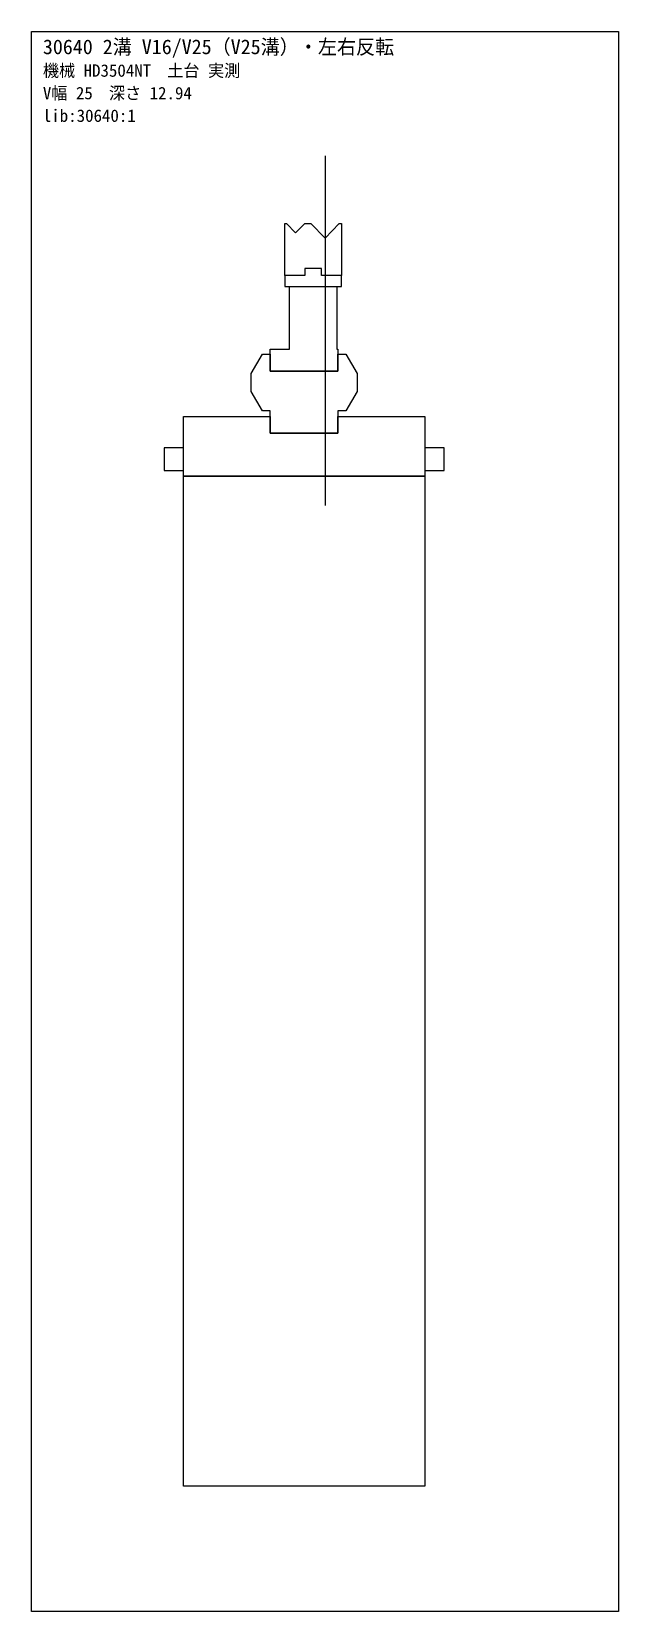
# Model space of a CAD drawing. Extents: x -260 to 3900, y -6230 to 506.
# Drawn here: x 3380 to 3900, y -6230 to -4830 of the extents above; entities that cross this region are included whole.
import ezdxf

# ---------------------------------------------------------------- set-up
doc = ezdxf.new("R2010")
doc.units = 0
for name, color, linetype in [('BASE_MEASURED', 3, 'Continuous'), ('CENTER', 5, 'Continuous'), ('DIE', 4, 'Continuous'), ('FRAME', 8, 'Continuous'), ('TEXT', 7, 'Continuous')]:
    doc.layers.add(name, color=color, linetype=linetype)

msp = doc.modelspace()

# ---------------------------------------------------------------- texts
at = {"layer": 'TEXT'}
for s, height, p in [('30640 2溝 V16/V25（V25溝）・左右反転', 13, (3390, -4850)), ('機械 HD3504NT\u3000土台 実測', 11, (3390, -4870)), ('V幅 25\u3000深さ 12.94', 11, (3390, -4890)), ('lib:30640:1', 11, (3390, -4910))]:
    msp.add_text(s, height=height, dxfattribs=at).set_placement(p)

# ---------------------------------------------------------------- linework, layer by layer
at = {"layer": 'BASE_MEASURED'}
for points in [[(3654.5, -5046), (3637, -5046), (3637, -5040), (3622, -5040), (3622, -5046), (3604.5, -5046), (3604.5, -5000), (3606, -5000), (3614, -5008.28), (3622, -5000), (3627.5, -5000), (3640, -5012.94), (3652.5, -5000), (3654.5, -5000)], [(3604.5, -5056), (3654.5, -5056), (3654.5, -5046), (3637, -5046), (3637, -5040), (3622, -5040), (3622, -5046), (3604.5, -5046)], [(3651.5, -5131), (3591.5, -5131), (3591.5, -5111.5), (3608.5, -5111.5), (3608.5, -5056), (3650.5, -5056), (3650.5, -5111.5), (3651.5, -5111.5)], [(3651.5, -5186), (3591.5, -5186), (3591.5, -5166), (3584.5, -5166), (3574.5, -5149), (3574.5, -5133), (3584.5, -5116), (3591.5, -5116), (3591.5, -5131), (3651.5, -5131), (3651.5, -5116), (3658.5, -5116), (3668.5, -5133), (3668.5, -5149), (3658.5, -5166), (3651.5, -5166)], [(3514.5, -5171), (3591.5, -5171), (3591.5, -5186), (3651.5, -5186), (3651.5, -5171), (3728.49, -5171), (3728.49, -5224), (3514.5, -5224)], [(3497.5, -5219), (3514.5, -5219), (3514.5, -5199), (3497.5, -5199)], [(3728.49, -5219), (3745.49, -5219), (3745.49, -5199), (3728.49, -5199)], [(3514.5, -5224), (3728.49, -5224), (3728.49, -6119), (3514.5, -6119)]]:
    msp.add_lwpolyline(points, close=True, dxfattribs=at)
at = {"layer": 'CENTER'}
msp.add_line((3640, -4940), (3640, -5250), dxfattribs=at)
at = {"layer": 'DIE'}
msp.add_lwpolyline([(3654.5, -5046), (3637, -5046), (3637, -5040), (3622, -5040), (3622, -5046), (3604.5, -5046), (3604.5, -5000), (3606, -5000), (3614, -5008.28), (3622, -5000), (3627.5, -5000), (3640, -5012.94), (3652.5, -5000), (3654.5, -5000)], close=True, dxfattribs=at)
at = {"layer": 'FRAME'}
msp.add_lwpolyline([(3380, -4830), (3900, -4830), (3900, -6230), (3380, -6230)], close=True, dxfattribs=at)

msp.set_redraw_order([(e.dxf.handle, doc.entitydb.next_handle()) for e in msp.query("TEXT MTEXT ATTDEF DIMENSION ARC_DIMENSION")])  # texts and dimensions are drawn at this point

doc.saveas('drawing.dxf')
